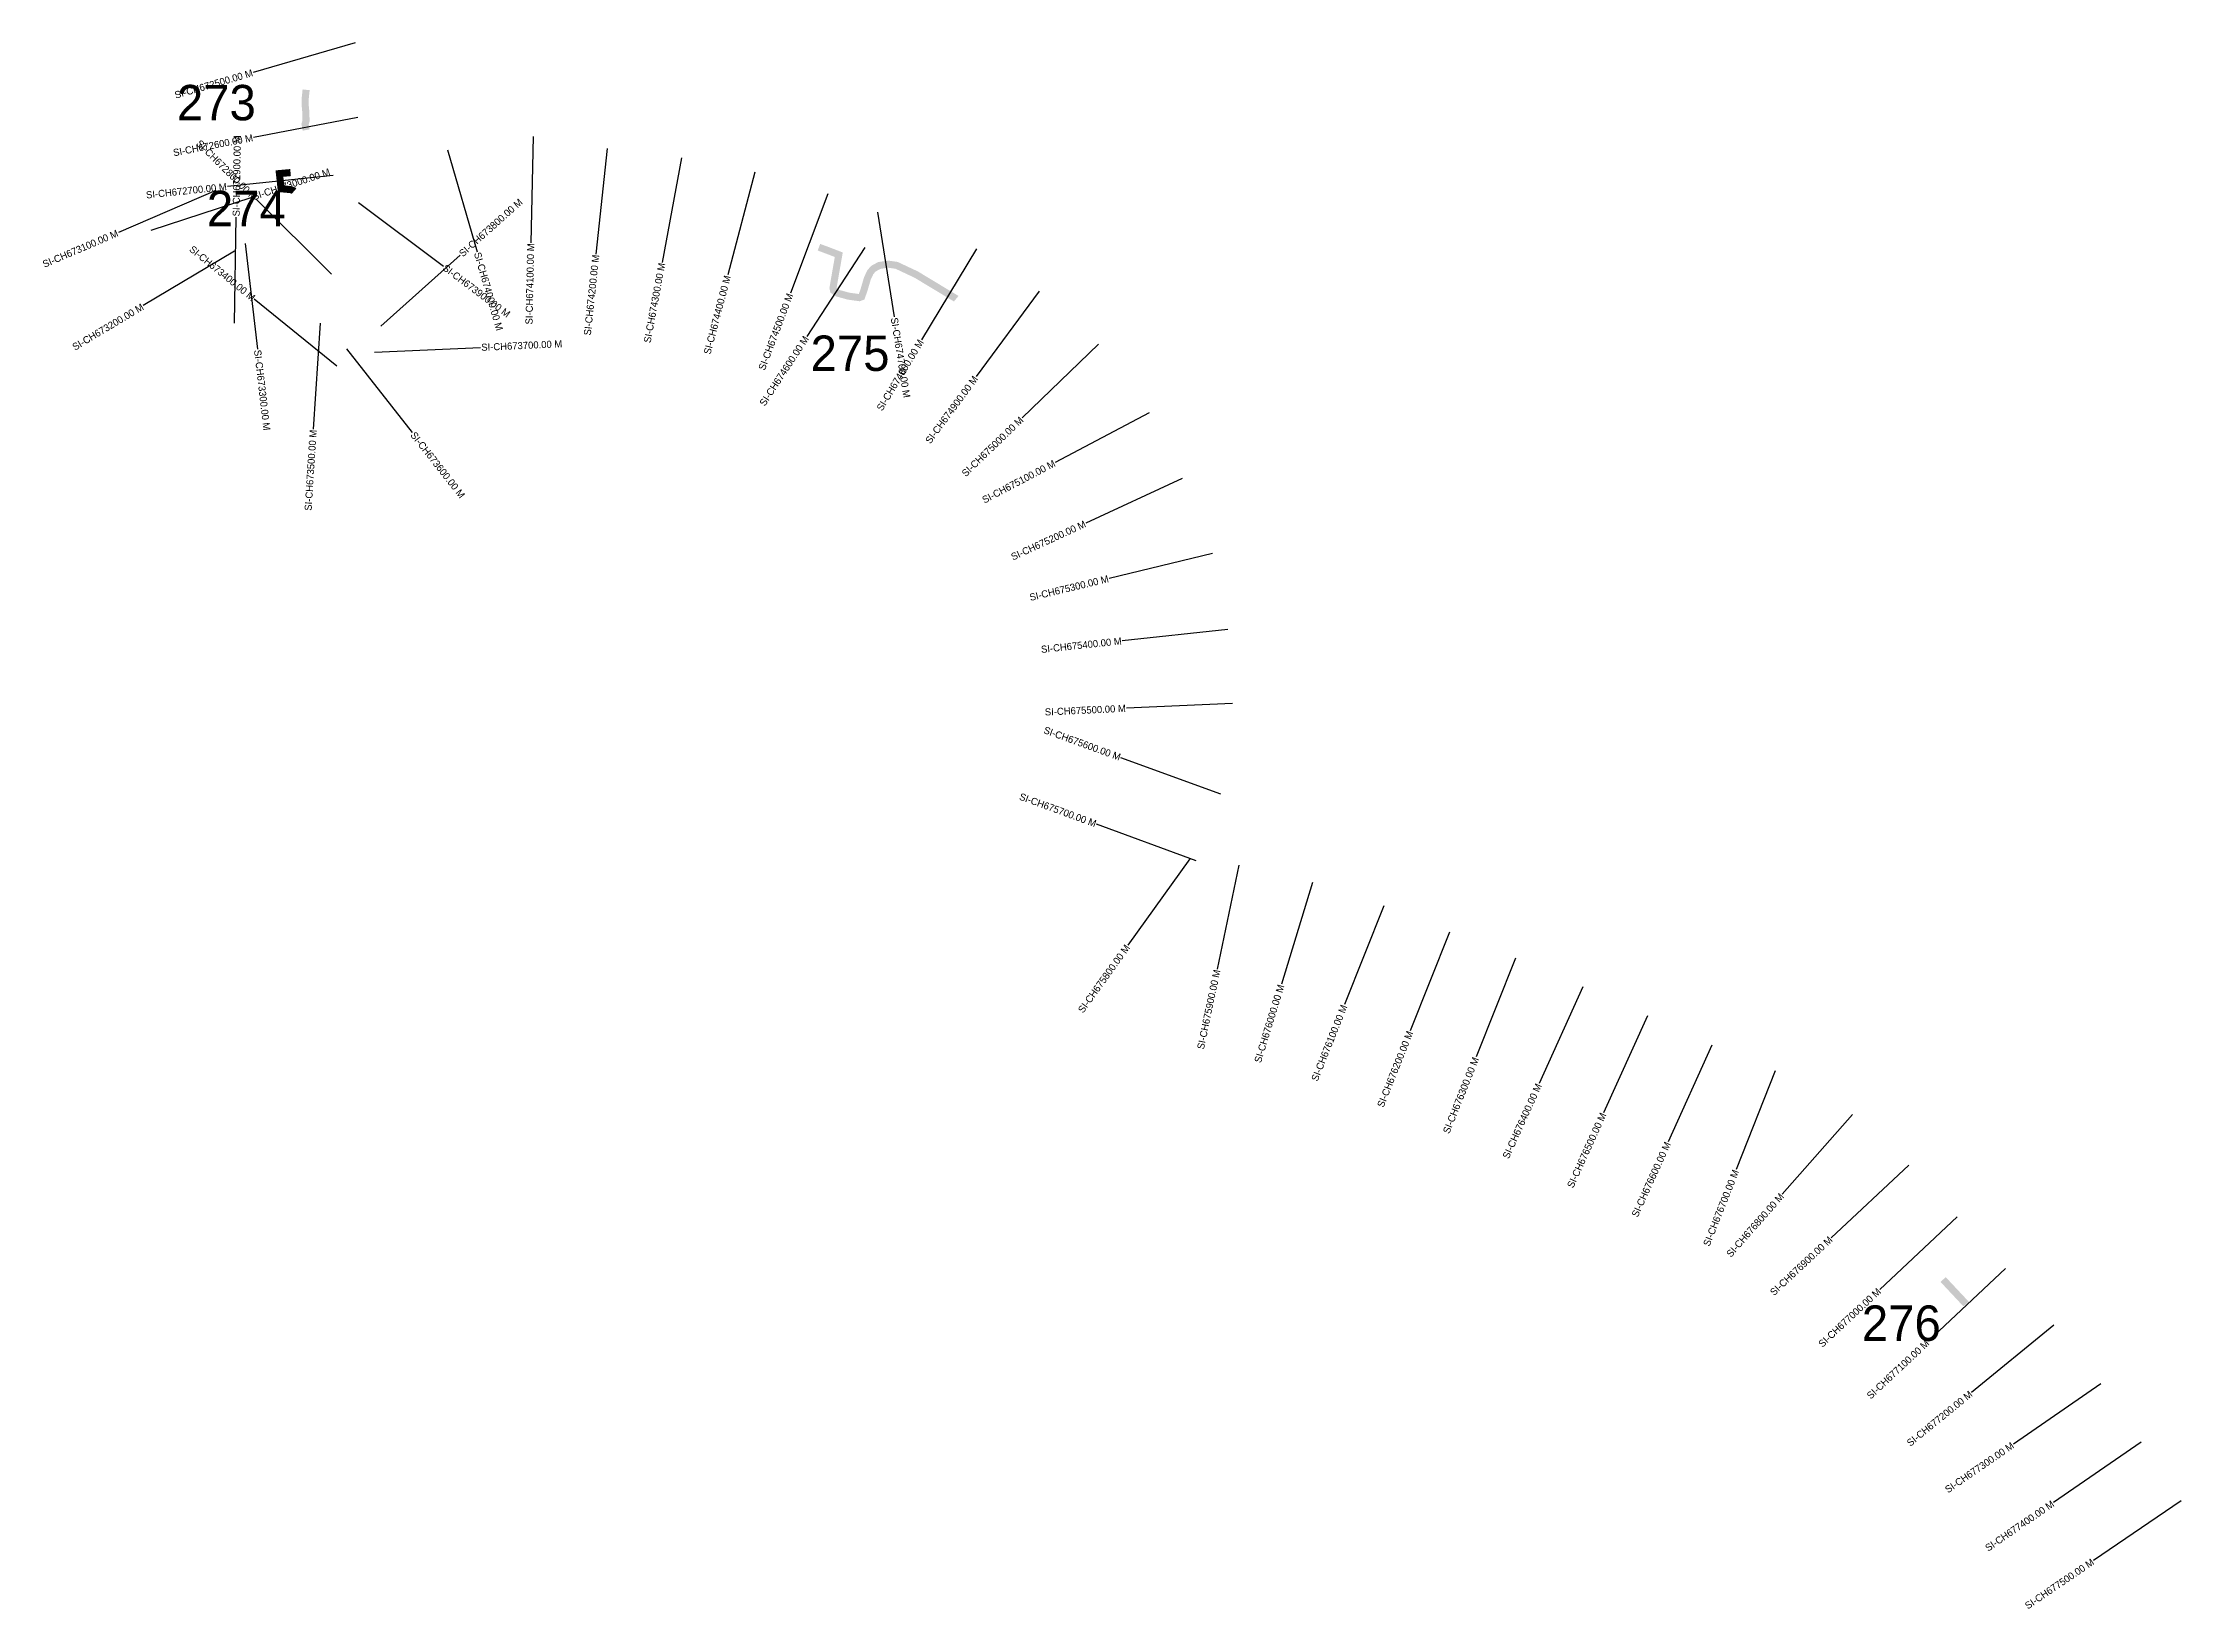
# Model space of a CAD drawing. Header units: metres. Extents: x 334602 to 339382, y 1773729 to 1776144.
# Drawn here: x 334602 to 337622, y 1773729 to 1775941 of the extents above; entities that cross this region are included whole.
import ezdxf
from ezdxf.enums import TextEntityAlignment as Align

# ---------------------------------------------------------------- set-up
doc = ezdxf.new("R2010")
doc.units = ezdxf.units.M
for name, color, linetype in [('ARTIFICIALLY PROTECTED', 4, 'Continuous'), ('CS', 134, 'Continuous'), ('CSMark', 6, 'Continuous')]:
    doc.layers.add(name, color=color, linetype=linetype)

msp = doc.modelspace()

# ---------------------------------------------------------------- texts
at = {"char_height": 50, "attachment_point": 1}
for s, insert in [('273', (334791.2, 1775881.2)), ('274', (334833.6, 1775731.7)), ('275', (335686.1, 1775527.3)), ('276', (337170.7, 1774157.6))]:
    msp.add_mtext_dynamic_manual_height_columns(s, width=84.374, gutter_width=1, heights=[74.2], dxfattribs=dict(at, insert=insert))
at = {"layer": 'CSMark'}
for s, rotation, p in [('SI-CH672500.00 M', 16.2355, (334898.2, 1775898.5)), ('SI-CH672600.00 M', 10.8455, (334898.5, 1775806.8)), ('SI-CH672800.00 M', 315.2454, (334902.5, 1775720.4)), ('SI-CH672700.00 M', 6.0101, (334861.6, 1775737.7)), ('SI-CH673100.00 M', 23.1703, (334707.6, 1775672.5)), ('SI-CH673400.00 M', 320.9921, (334899.9, 1775579.2)), ('SI-CH674100.00 M', 88.7262, (335291, 1775657.4)), ('SI-CH674200.00 M', 83.9205, (335382.9, 1775641.4)), ('SI-CH674300.00 M', 79.4492, (335476.2, 1775629.7)), ('SI-CH674400.00 M', 75.2938, (335568.9, 1775611.8)), ('SI-CH674500.00 M', 69.2779, (335657.3, 1775586.2)), ('SI-CH673200.00 M', 30.9489, (334743, 1775568.9)), ('SI-CH674600.00 M', 56.758, (335680.2, 1775525.2)), ('SI-CH674800.00 M', 58.8591, (335842.2, 1775520.4)), ('SI-CH674900.00 M', 53.5654, (335919.3, 1775468.6)), ('SI-CH675000.00 M', 44.0314, (335984.2, 1775410.2)), ('SI-CH673500.00 M', 86.3419, (334983.8, 1775394.2)), ('SI-CH675100.00 M', 27.8066, (336030.7, 1775347.7)), ('SI-CH675200.00 M', 24.7826, (336073.9, 1775262)), ('SI-CH675300.00 M', 13.5627, (336106.8, 1775184.1)), ('SI-CH675400.00 M', 6.0748, (336125.4, 1775096.1)), ('SI-CH675500.00 M', 2.6303, (336131.3, 1775000.9)), ('SI-CH675600.00 M', 339.8958, (336123.5, 1774931.5)), ('SI-CH675700.00 M', 339.8958, (336089.1, 1774837.6)), ('SI-CH675800.00 M', 54.3057, (336133.8, 1774665.5)), ('SI-CH675900.00 M', 78.1835, (336260.1, 1774631.6)), ('SI-CH676000.00 M', 73.0006, (336350.7, 1774610.3)), ('SI-CH676100.00 M', 68.3038, (336439.8, 1774581.5)), ('SI-CH676200.00 M', 68.3038, (336532.8, 1774544.5)), ('SI-CH676300.00 M', 68.3038, (336625.7, 1774507.5)), ('SI-CH676400.00 M', 65.6627, (336714.6, 1774470.1)), ('SI-CH676500.00 M', 65.6627, (336805.7, 1774428.9)), ('SI-CH676600.00 M', 65.6627, (336896.8, 1774387.7)), ('SI-CH676700.00 M', 68.481, (336992.9, 1774348.6)), ('SI-CH676800.00 M', 48.6721, (337057.8, 1774314)), ('SI-CH676900.00 M', 43.0954, (337126.9, 1774252.5)), ('SI-CH677000.00 M', 43.0954, (337195.2, 1774179.5)), ('SI-CH677100.00 M', 43.0954, (337263.5, 1774106.4)), ('SI-CH677200.00 M', 39.2047, (337324.8, 1774034.1)), ('SI-CH677300.00 M', 34.585, (337383.9, 1773961.2)), ('SI-CH677400.00 M', 34.585, (337440.6, 1773878.8)), ('SI-CH677500.00 M', 34.3019, (337497, 1773796.7))]:
    msp.add_text(s, height=10, rotation=rotation, dxfattribs=at).set_placement(p, align=Align.MIDDLE_RIGHT)
for s, rotation, p in [('SI-CH672900.00 M', 89.1182, (334874.9, 1775695.6)), ('SI-CH673000.00 M', 18.2072, (334898.4, 1775723.1)), ('SI-CH673800.00 M', 41.8649, (335191.9, 1775641.4)), ('SI-CH674000.00 M', 286.1212, (335215.5, 1775644.6)), ('SI-CH673900.00 M', 323.1223, (335168.6, 1775624.7)), ('SI-CH674700.00 M', 279.0136, (335804.3, 1775552.6)), ('SI-CH673300.00 M', 276.6417, (334905.2, 1775507.1)), ('SI-CH673700.00 M', 2.5772, (335221.1, 1775510.6)), ('SI-CH673600.00 M', 308.1431, (335124.3, 1775389.5))]:
    msp.add_text(s, height=10, rotation=rotation, dxfattribs=at).set_placement(p, align=Align.MIDDLE_LEFT)

# ---------------------------------------------------------------- linework, layer by layer
at = {"layer": 'ARTIFICIALLY PROTECTED', "const_width": 10, "flags": 128}
for points in [[(334973.8, 1775874.3), (334972.6, 1775863), (334972.5, 1775852), (334973.5, 1775841.7), (334973.6, 1775830.3), (334972.3, 1775825.8), (334973.9, 1775817.5)], [(334951.8, 1775757.4), (334936.1, 1775756), (334938.4, 1775734.6), (334951.4, 1775733.4), (334956, 1775731.9), (334956.8, 1775731.2)], [(335698, 1775652), (335711.7, 1775646.9), (335726, 1775641.4), (335719.6, 1775604.8), (335719, 1775601.1), (335717.9, 1775594.5), (335718.6, 1775591), (335724.5, 1775587.1), (335739.8, 1775582.9), (335754.9, 1775580.8), (335758.2, 1775582), (335761.4, 1775590.9), (335766.4, 1775607.9), (335770.1, 1775615.8), (335770.5, 1775616.7), (335774.9, 1775621.7), (335783.2, 1775626.2), (335795.5, 1775628.1), (335807.6, 1775626.4), (335835.3, 1775613.4), (335865.6, 1775595.1), (335891.2, 1775579.7), (335891.8, 1775579.2)], [(337285.5, 1774194.2), (337317.9, 1774159.6)]]:
    msp.add_lwpolyline(points, dxfattribs=at)
at = {"layer": 'CS'}
for p, q in [((335043.2, 1775940.7), (334899.2, 1775898.8)), ((335046.8, 1775835.2), (334899.5, 1775807)), ((335294.4, 1775808.3), (335291, 1775658.4)), ((335173.6, 1775789.7), (335215.3, 1775645.6)), ((335398.9, 1775791.5), (335383, 1775642.4)), ((335503.8, 1775778.1), (335476.4, 1775630.6)), ((335011.8, 1775753.5), (334862.6, 1775737.8)), ((335607.3, 1775757.8), (335569.2, 1775612.8)), ((334846.5, 1775731.9), (334708.6, 1775672.9)), ((334755, 1775675.9), (334897.5, 1775722.8)), ((335009.7, 1775614.1), (334903.2, 1775719.7)), ((335047.8, 1775715.3), (335167.8, 1775625.3)), ((335710.7, 1775727.4), (335657.6, 1775587.1)), ((334872.6, 1775544.7), (334874.9, 1775694.6)), ((335780.6, 1775701.7), (335804.1, 1775553.6)), ((334872.5, 1775646.6), (334743.8, 1775569.5)), ((334887.7, 1775657.1), (334905, 1775508.1)), ((335763, 1775651.5), (335680.8, 1775526.1)), ((335920.3, 1775649.6), (335842.8, 1775521.3)), ((335079.5, 1775540.6), (335191.2, 1775640.7)), ((336009, 1775590.1), (335919.9, 1775469.4)), ((335017.2, 1775484.2), (334900.6, 1775578.6)), ((334993.4, 1775544.9), (334983.9, 1775395.2)), ((335031, 1775508.3), (335123.6, 1775390.3)), ((335070.3, 1775503.8), (335220.1, 1775510.6)), ((336092.8, 1775515.1), (335984.9, 1775410.9)), ((336164.2, 1775418.1), (336031.6, 1775348.1)), ((336211, 1775325.3), (336074.8, 1775262.4)), ((336253.6, 1775219.5), (336107.8, 1775184.3)), ((336275.5, 1775112.1), (336126.4, 1775096.2)), ((336282.1, 1775007.8), (336132.3, 1775000.9)), ((336265.3, 1774879.6), (336124.4, 1774931.1)), ((336230.9, 1774785.6), (336090.1, 1774837.2)), ((336221.9, 1774788.1), (336134.4, 1774666.3)), ((336291, 1774779.4), (336260.3, 1774632.6)), ((336394.8, 1774754.7), (336351, 1774611.3)), ((336495.7, 1774721.8), (336440.2, 1774582.4)), ((336588.6, 1774684.8), (336533.1, 1774545.4)), ((336681.5, 1774647.8), (336626, 1774508.5)), ((336776.8, 1774607.7), (336715, 1774471)), ((336867.9, 1774566.5), (336806.1, 1774429.8)), ((336959.1, 1774525.3), (336897.2, 1774388.6)), ((337048.3, 1774489), (336993.2, 1774349.5)), ((337157.5, 1774427.4), (337058.4, 1774314.8)), ((337237.2, 1774355.6), (337127.6, 1774253.2)), ((337305.5, 1774282.6), (337195.9, 1774180.1)), ((337373.8, 1774209.6), (337264.3, 1774107.1)), ((337441.8, 1774129.6), (337325.6, 1774034.8)), ((337508.2, 1774046.9), (337384.7, 1773961.7)), ((337565, 1773964.6), (337441.5, 1773879.4)), ((337621.7, 1773881.8), (337497.8, 1773797.3))]:
    msp.add_line(p, q, dxfattribs=at)

msp.set_redraw_order([(e.dxf.handle, doc.entitydb.next_handle()) for e in msp.query("TEXT MTEXT ATTDEF DIMENSION ARC_DIMENSION")])  # texts and dimensions are drawn at this point

doc.saveas('drawing.dxf')
